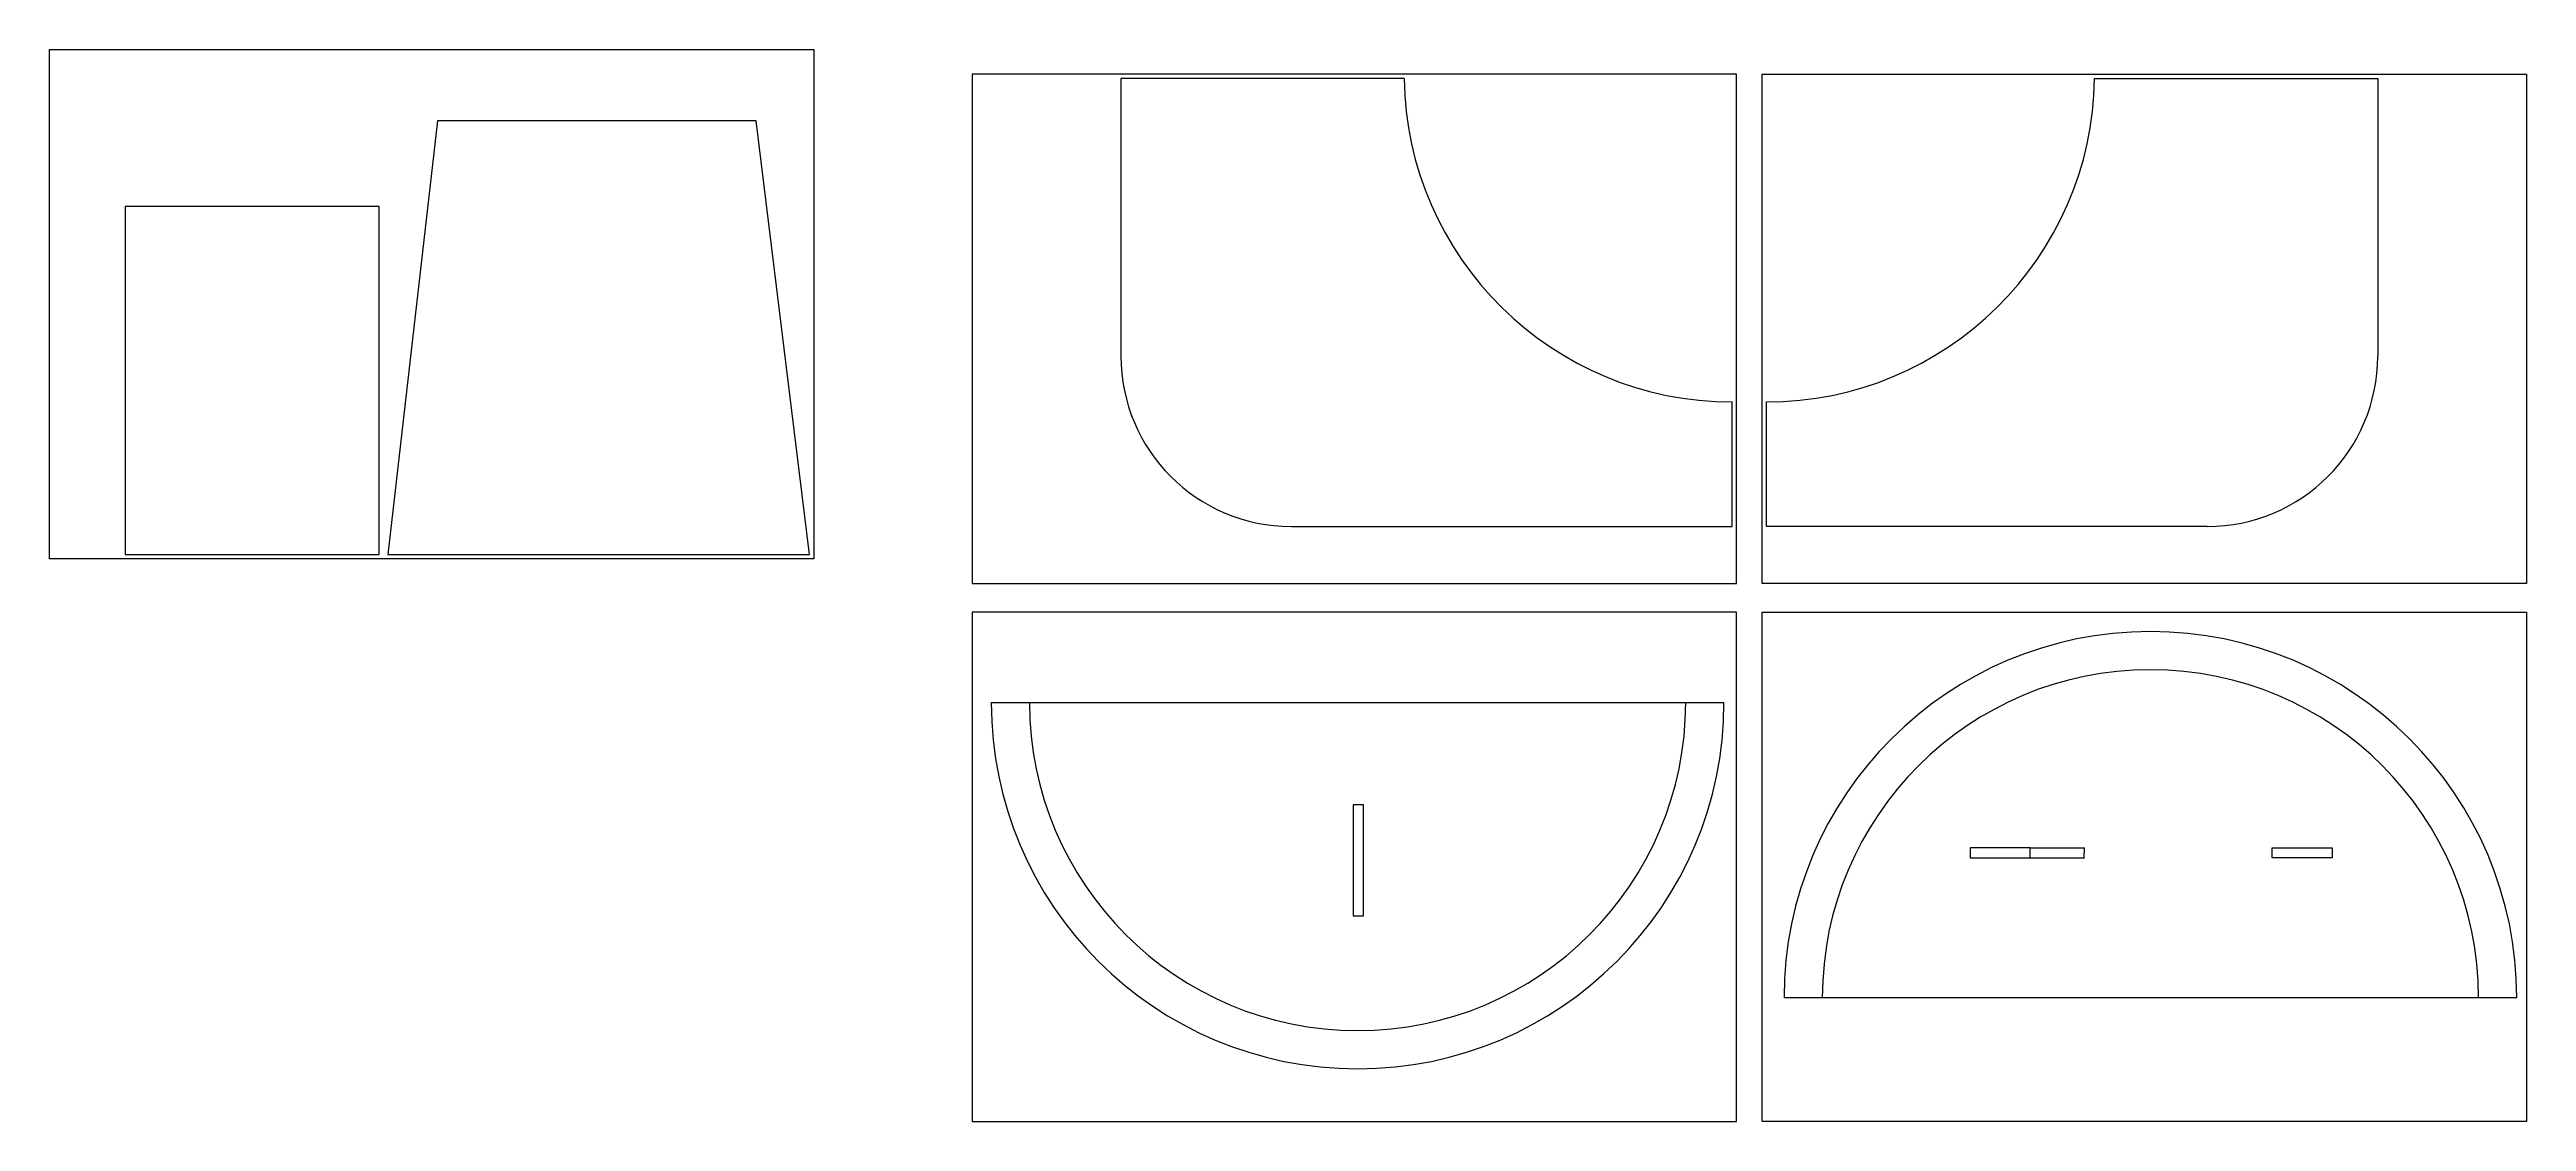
# Model space of a CAD drawing. Header units: millimetres. Extents: x -1533 to 16534, y -9814 to -2517.
# Drawn here: x 7106 to 10023, y -5505 to -4242 of the extents above; entities that cross this region are included whole.
import ezdxf

# ---------------------------------------------------------------- set-up
doc = ezdxf.new("R2010")
doc.units = ezdxf.units.MM
doc.header["$MEASUREMENT"] = 0
for name, color, linetype, true_color in [('90X60', 6, 'Continuous', 0xff00ff), ('CORTE', 7, 'Continuous', 0x0000bf), ('GRABADO', 1, 'Continuous', 0xff0000)]:
    doc.layers.add(name, color=color, linetype=linetype, true_color=true_color)
doc.dimstyles.get("Standard").update_dxf_attribs({"dimtxt": 0.18, "dimasz": 0.18, "dimexe": 0.18, "dimexo": 0.0625, "dimgap": 0.09, "dimtad": 0, "dimtih": 1, "dimtoh": 1, "dimdec": 4, "dimzin": 0, "dimdsep": 46, "dimtxsty": 'Standard', "dimcen": 0.09, "dimadec": 0, "dimazin": 0, "dimtfac": 1, "dimtdec": 4, "dimtofl": 0, "dimtmove": 0, "dimatfit": 3, "dimfxl": 0, "dimtolj": 1, "dimtzin": 0, "dimarcsym": 0})

# ---------------------------------------------------------------- blocks, each defined once
blk = doc.blocks.new('*D31')
at = {"layer": 'CORTE', "color": 0, "lineweight": -2}
for p, q in [((9438.8, -5182.7), (9502.6, -5182.7)), ((9502.5, -5182.9), (9502.5, -5188.5)), ((9502.5, -5194.5), (9502.5, -5188.9)), ((9438.8, -5194.7), (9502.6, -5194.7))]:
    blk.add_line(p, q, dxfattribs=at)
at = {"layer": 'CORTE', "color": 0}
for points in [[(9502.5, -5182.9), (9502.4, -5182.9), (9502.5, -5182.7)], [(9502.4, -5194.5), (9502.5, -5194.5), (9502.5, -5194.7)]]:
    blk.add_solid(points, dxfattribs=at)
at = {"layer": 'Defpoints', "color": 0}
for p in [(9438.7, -5182.7), (9438.7, -5194.7), (9502.5, -5194.7)]:
    blk.add_point(p, dxfattribs=at)
at = {"layer": 'CORTE', "color": 0, "insert": (9502.5, -5188.7), "char_height": 0.18, "attachment_point": 5}
blk.add_mtext('\\A1;12.0226', dxfattribs=at)

msp = doc.modelspace()

# ---------------------------------------------------------------- linework, layer by layer
at = {"layer": '90X60'}
for p, q in [((7106.19489, -4242.23844), (8006.19489, -4242.23844)), ((7106.19489, -4842.23844), (7106.19489, -4242.23844)), ((8006.19489, -4242.23844), (8006.19489, -4842.23844)), ((9092.79224, -4271.23844), (8192.79224, -4271.23844)), ((8192.79224, -4271.23844), (8192.79224, -4871.23844)), ((9092.79224, -4871.23844), (9092.79224, -4271.23844)), ((9123.19489, -4871.23844), (9123.19489, -4271.23844)), ((9123.19489, -4271.23844), (10023.19489, -4271.23844)), ((10023.19489, -4271.23844), (10023.19489, -4871.23844)), ((8006.19489, -4842.23844), (7106.19489, -4842.23844)), ((8192.79224, -4871.23844), (9092.79224, -4871.23844)), ((10023.19489, -4871.23844), (9123.19489, -4871.23844)), ((9092.79224, -4905.23844), (8192.79224, -4905.23844)), ((8192.79224, -4905.23844), (8192.79224, -5505.23844)), ((9092.79224, -5505.23844), (9092.79224, -4905.23844)), ((9123.19489, -5505.23844), (9123.19489, -4905.23844)), ((9123.19489, -4905.23844), (10023.19489, -4905.23844)), ((10023.19489, -4905.23844), (10023.19489, -5505.23844)), ((8192.79224, -5505.23844), (9092.79224, -5505.23844)), ((10023.19489, -5505.23844), (9123.19489, -5505.23844))]:
    msp.add_line(p, q, dxfattribs=at)
at = {"layer": 'CORTE'}
for p, q in [((8701.41116, -4276.23844), (8367.99357, -4276.23844)), ((8367.99357, -4276.23844), (8367.99357, -4603.58095)), ((9514.57597, -4276.23844), (9847.99357, -4276.23844)), ((9847.99357, -4276.23844), (9847.99357, -4603.58095)), ((7563.13397, -4326.29779), (7504.44, -4837.23844)), ((7938.44513, -4326.29779), (7563.13397, -4326.29779)), ((8001.19489, -4837.23844), (7938.44513, -4326.29779)), ((7494.44, -4427.12826), (7195.40134, -4427.12826)), ((7195.40134, -4427.12826), (7195.40134, -4837.23844)), ((7494.44, -4837.23844), (7494.44, -4427.12826)), ((9087.79224, -4804.26205), (9087.79224, -4657.51027)), ((9128.19489, -4804.26205), (9128.19489, -4657.51027)), ((8568.67467, -4804.26205), (9087.79224, -4804.26205)), ((9647.31247, -4804.26205), (9128.19489, -4804.26205)), ((7195.40134, -4837.23844), (7494.44, -4837.23844)), ((7504.44, -4837.23844), (8001.19489, -4837.23844)), ((8215.25778, -5011.71691), (9078.13175, -5011.71691)), ((8653.57718, -5132.174), (8641.55461, -5132.174)), ((8641.55461, -5132.174), (8641.55461, -5263.03242)), ((8653.57718, -5263.03242), (8653.57718, -5132.174)), ((9438.72017, -5182.69372), (9368.00369, -5182.69372)), ((9368.00369, -5182.69372), (9368.00369, -5194.71629)), ((9438.72017, -5194.71629), (9438.72017, -5182.69372)), ((9723.77928, -5182.69372), (9794.49575, -5182.69372)), ((9723.77928, -5194.71629), (9723.77928, -5182.69372)), ((9794.49575, -5182.69372), (9794.49575, -5194.71629)), ((9368.00369, -5194.71629), (9438.72017, -5194.71629)), ((9794.49575, -5194.71629), (9723.77928, -5194.71629)), ((8641.55461, -5263.03242), (8653.57718, -5263.03242)), ((10011.81558, -5359.43419), (9148.9416, -5359.43419))]:
    msp.add_line(p, q, dxfattribs=at)
for centre, radius, start, end in [((9087.79231, -4271.09489), 386.41538, 180.76268286, 269.99999041), ((9128.19483, -4271.09489), 386.41538, 270.00000959, 359.23731714), ((8568.67467, -4603.58095), 200.6811, 180, 270), ((9647.31247, -4603.58095), 200.6811, 270, 0), ((9580.37859, -5359.43419), 431.43699, 360, 180), ((8646.69477, -5011.71691), 431.43699, 180, 0)]:
    msp.add_arc(centre, radius, start, end, dxfattribs=at)
at = {"layer": 'GRABADO'}
for centre, start, end in [((9580.37859, -5359.43419), 0, 180), ((8646.69477, -5011.71691), 180, 360)]:
    msp.add_arc(centre, 386.41531, start, end, dxfattribs=at)

# ---------------------------------------------------------------- dimensions: what is measured, and where the dimension line sits
at = {"layer": 'CORTE'}
dim = msp.add_linear_dim(base=(9502.4677, -5194.71629), p1=(9438.72017, -5182.69372), p2=(9438.72017, -5194.71629), angle=90, dimstyle='Standard', dxfattribs=at)
dim.commit()
dim.dimension.update_dxf_attribs({"geometry": '*D31', "text_midpoint": (9502.4677, -5188.70501)})

doc.saveas('drawing.dxf')
